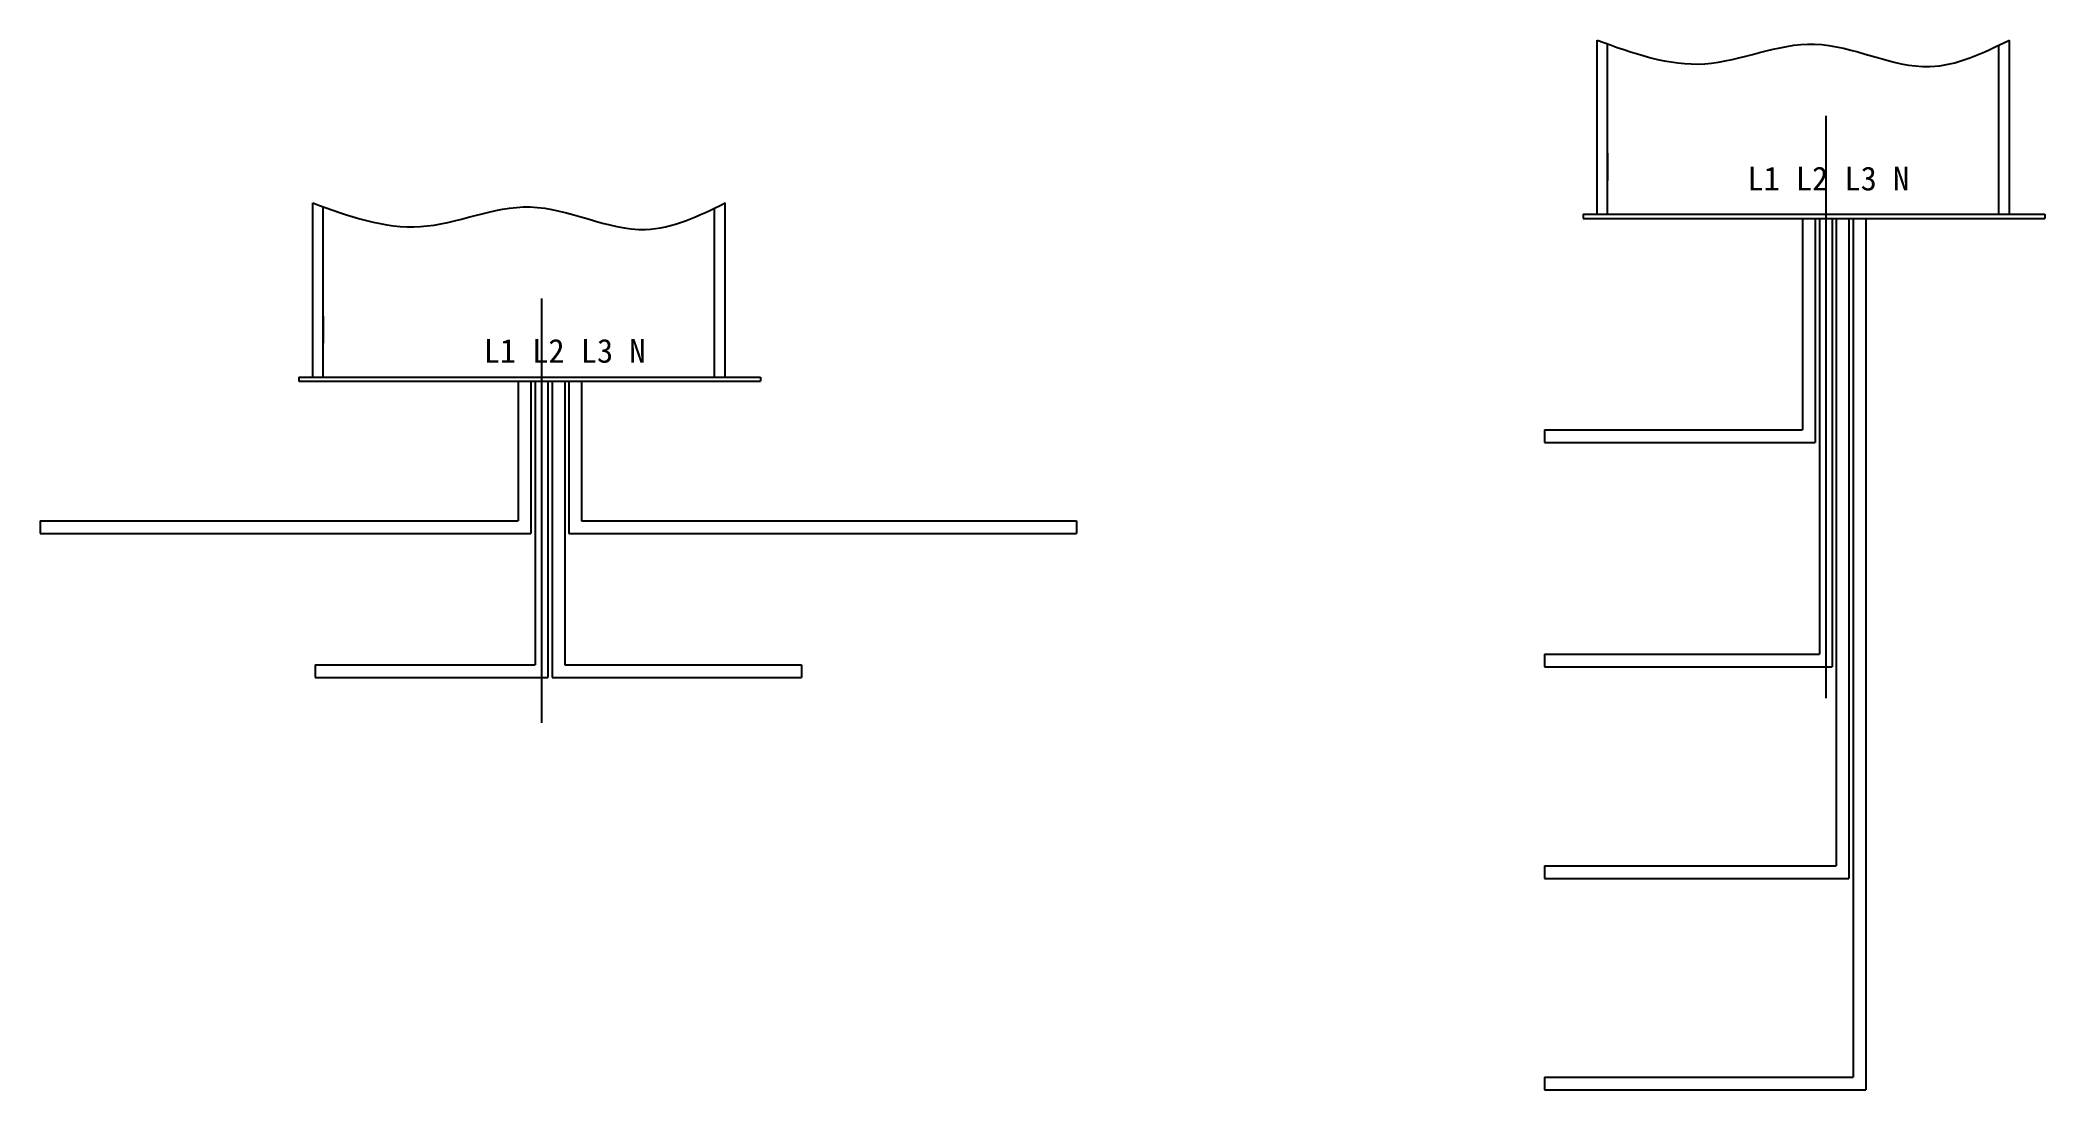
# Model space of a CAD drawing. Header units: millimetres. Extents: x 574498 to 1170950, y -60215 to -53982.
# Drawn here: x 575942 to 576890, y -57722 to -57225 of the extents above; entities that cross this region are included whole.
import ezdxf

# ---------------------------------------------------------------- set-up
doc = ezdxf.new("R2010")
doc.units = ezdxf.units.MM
doc.linetypes.add('CENT', pattern=[3, 2.25, -0.25, 0.25, -0.25])
doc.layers.add('05', color=4, linetype='CENT')
doc.styles.get("Standard").update_dxf_attribs({"font": ''})
doc.styles.get('Standard').set_extended_font_data('NSimSun')

msp = doc.modelspace()

# ---------------------------------------------------------------- texts
at = {"char_height": 11.25, "width": 1013.049, "attachment_point": 1}
for insert in [(576734.06778, -57285.16404), (576136.67174, -57366.64286)]:
    msp.add_mtext('  L1 L2 L3 N', dxfattribs=dict(at, insert=insert))

# ---------------------------------------------------------------- linework, layer by layer
for p, q in [((576678.3081, -57307.66734), (576678.3081, -57225.35315)), ((576683.3081, -57307.66734), (576683.3081, -57227.16657)), ((576868.3081, -57307.66734), (576868.3081, -57227.77466)), ((576873.3081, -57307.66734), (576873.3081, -57225.35315)), ((576683.27096, -57278.87233), (576683.27096, -57291.66807)), ((576071.17938, -57384.64989), (576071.17938, -57302.33569)), ((576076.17938, -57384.64989), (576076.17938, -57304.14912)), ((576261.17938, -57384.64989), (576261.17938, -57304.7572)), ((576266.17938, -57384.64989), (576266.17938, -57302.33569)), ((576671.75289, -57307.66734), (576671.75289, -57309.66734)), ((576890.03963, -57307.66734), (576890.03963, -57309.66734)), ((576076.14224, -57355.85487), (576076.14224, -57368.65061)), ((576064.62417, -57384.64989), (576064.62417, -57386.64989)), ((576282.91091, -57384.64989), (576282.91091, -57386.64989))]:
    msp.add_line(p, q)
at = {"color": 1}
msp.add_line((576786.4182, -57261.09381), (576786.4182, -57536.5102), dxfattribs=at)
at = {"color": 6}
for p, q in [((576671.75289, -57307.66734), (576890.03963, -57307.66734)), ((576671.75289, -57309.66734), (576890.03963, -57309.66734)), ((576064.62417, -57384.64989), (576282.91091, -57384.64989)), ((576064.62417, -57386.64989), (576282.91091, -57386.64989))]:
    msp.add_line(p, q, dxfattribs=at)
at = {"color": 0}
for p, q in [((576775.4182, -57309.66734), (576775.4182, -57409.66734)), ((576781.4182, -57309.66734), (576781.4182, -57415.66734)), ((576783.4182, -57309.66734), (576783.4182, -57515.66734)), ((576789.4182, -57309.66734), (576789.4182, -57521.66734)), ((576791.4182, -57309.66734), (576791.4182, -57615.66734)), ((576797.4182, -57309.66734), (576797.4182, -57621.66734)), ((576799.4182, -57309.66734), (576799.4182, -57715.66734)), ((576805.4182, -57309.66734), (576805.4182, -57721.66734)), ((576168.28948, -57386.64989), (576168.28948, -57452.64989)), ((576174.28948, -57386.64989), (576174.28948, -57458.64989)), ((576176.28948, -57386.64989), (576176.28948, -57520.64989)), ((576182.28948, -57386.64989), (576182.28948, -57526.64989)), ((576184.28948, -57386.64989), (576184.28948, -57526.64989)), ((576190.28948, -57386.64989), (576190.28948, -57520.64989)), ((576192.28948, -57386.64989), (576192.28948, -57458.64989)), ((576198.28948, -57386.64989), (576198.28948, -57452.64989)), ((576653.4182, -57409.66734), (576653.4182, -57415.66734)), ((576653.4182, -57409.66734), (576775.4182, -57409.66734)), ((576653.4182, -57415.66734), (576781.4182, -57415.66734)), ((575942.28948, -57452.64989), (576168.28948, -57452.64989)), ((575942.28948, -57452.64989), (575942.28948, -57458.64989)), ((575942.28948, -57458.64989), (576174.28948, -57458.64989)), ((576192.28948, -57458.64989), (576432.28948, -57458.64989)), ((576198.28948, -57452.64989), (576432.28948, -57452.64989)), ((576432.28948, -57452.64989), (576432.28948, -57458.64989)), ((576653.4182, -57515.66734), (576653.4182, -57521.66734)), ((576653.4182, -57515.66734), (576783.4182, -57515.66734)), ((576072.28948, -57520.64989), (576176.28948, -57520.64989)), ((576072.28948, -57520.64989), (576072.28948, -57526.64989)), ((576072.28948, -57526.64989), (576182.28948, -57526.64989)), ((576184.28948, -57526.64989), (576302.28948, -57526.64989)), ((576190.28948, -57520.64989), (576302.28948, -57520.64989)), ((576302.28948, -57520.64989), (576302.28948, -57526.64989)), ((576653.4182, -57521.66734), (576789.4182, -57521.66734)), ((576653.4182, -57615.66734), (576653.4182, -57621.66734)), ((576653.4182, -57615.66734), (576771.4182, -57615.66734)), ((576653.4182, -57621.66734), (576777.4182, -57621.66734)), ((576771.4182, -57615.66734), (576791.4182, -57615.66734)), ((576777.4182, -57621.66734), (576797.4182, -57621.66734)), ((576653.4182, -57715.66734), (576653.4182, -57721.66734)), ((576653.4182, -57715.66734), (576779.4182, -57715.66734)), ((576779.4182, -57715.66734), (576799.4182, -57715.66734)), ((576653.4182, -57721.66734), (576785.4182, -57721.66734)), ((576785.4182, -57721.66734), (576805.4182, -57721.66734))]:
    msp.add_line(p, q, dxfattribs=at)
at = {"color": 31}
msp.add_line((576179.28948, -57347.4737), (576179.28948, -57548.0779), dxfattribs=at)
at = {"color": 7}
msp.add_line((576184.28948, -57386.64989), (576190.28948, -57386.64989), dxfattribs=at)
for points in [[(576678.3081, -57225.35315), (576729.23497, -57236.54858), (576781.08609, -57227.24924), (576835.59622, -57237.87706), (576873.3081, -57225.35315)], [(576071.17938, -57302.33569), (576122.10625, -57313.53112), (576173.95736, -57304.23178), (576228.4675, -57314.8596), (576266.17938, -57302.33569)]]:
    msp.add_spline(points, degree=3)
at = {"layer": '05', "color": 4}
msp.add_line((576783.4182, -57309.66734), (576789.4182, -57309.66734), dxfattribs=at)

msp.set_redraw_order([(e.dxf.handle, doc.entitydb.next_handle()) for e in msp.query("TEXT MTEXT ATTDEF DIMENSION ARC_DIMENSION")])  # texts and dimensions are drawn at this point

doc.saveas('drawing.dxf')
